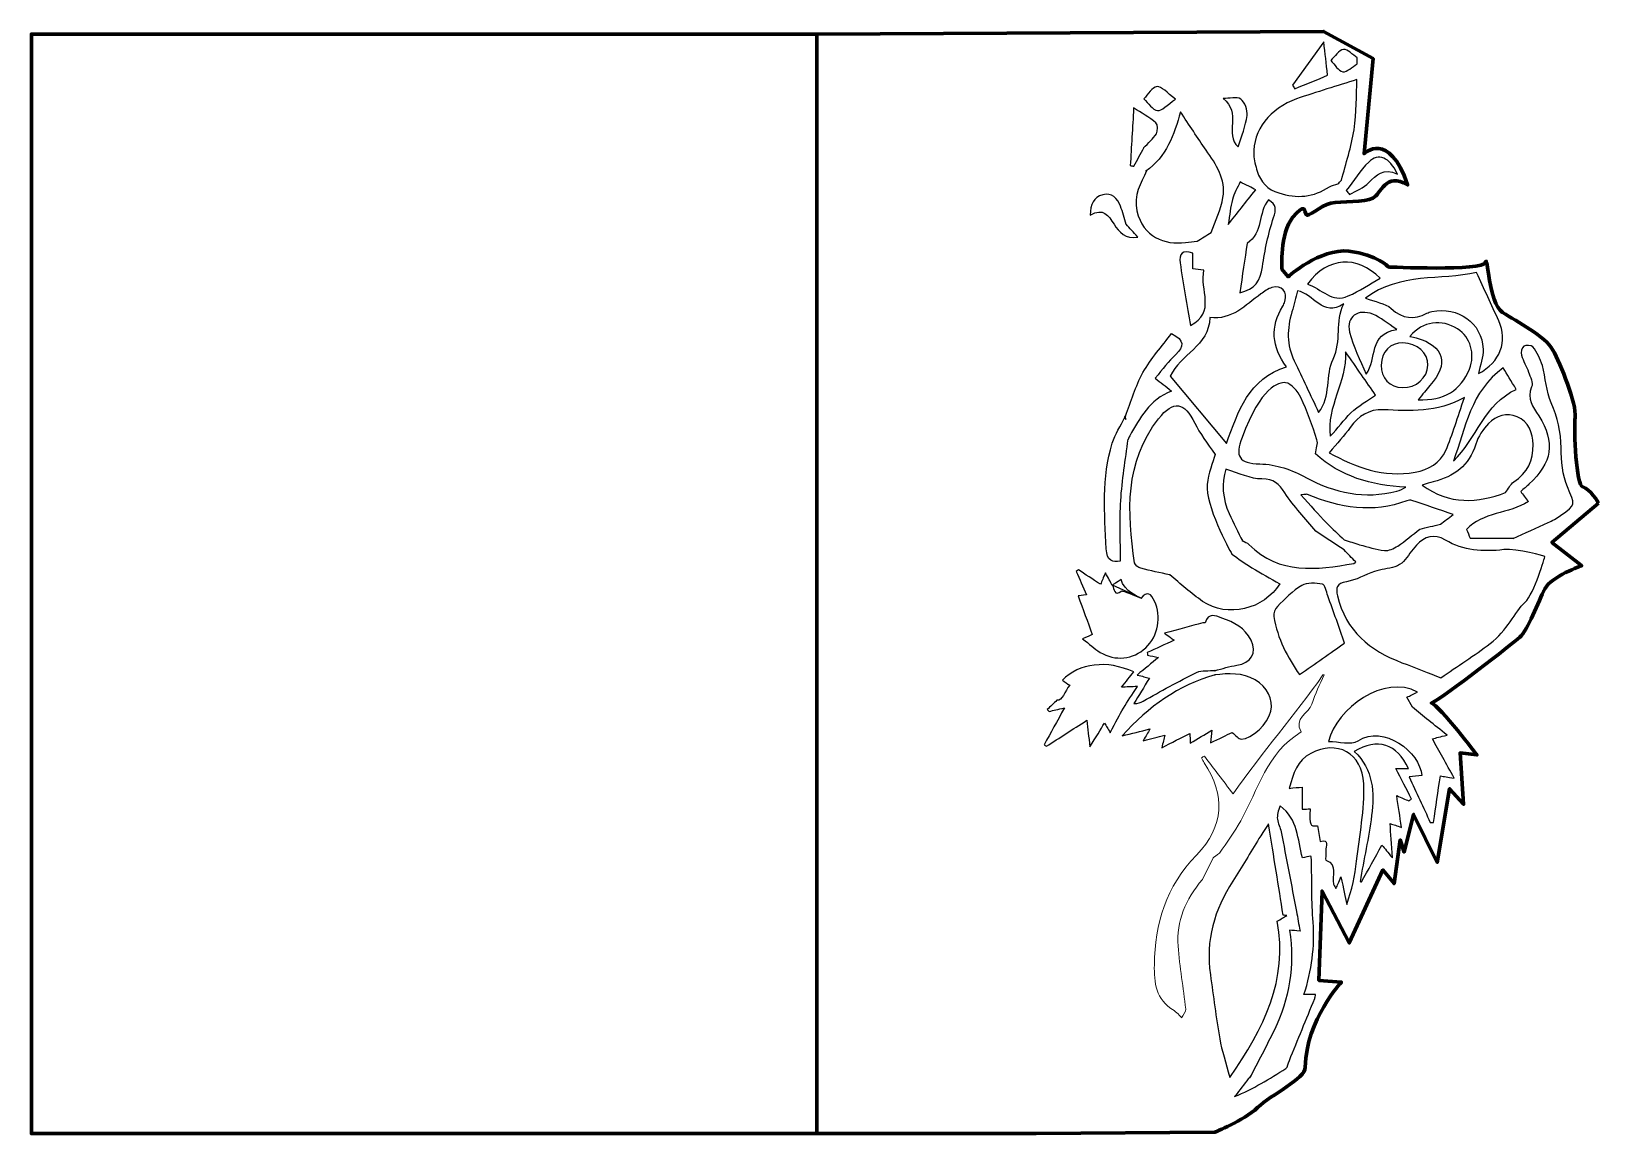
# Model space of a CAD drawing. Header units: centimetres. Extents: x -10.4 to 8.6, y -4.4 to 9.
import ezdxf

# ---------------------------------------------------------------- set-up
doc = ezdxf.new("R2010")
doc.units = ezdxf.units.CM
doc.header["$MEASUREMENT"] = 0
doc.layers.add('Layer 1', color=7, linetype='Continuous')

msp = doc.modelspace()

# ---------------------------------------------------------------- linework, layer by layer
at = {"layer": 'Layer 1', "lineweight": 80}
msp.add_open_spline([(8.61319, 3.24916), (8.61319, 3.24916), (8.50146, 3.42881), (8.42084, 3.44485), (8.42084, 3.44485), (8.34012, 3.46091), (8.30895, 4.12557), (8.32834, 4.289), (8.32834, 4.289), (8.34773, 4.45246), (8.14961, 4.93543), (8.05812, 5.10503), (8.05812, 5.10503), (7.96657, 5.27463), (7.62161, 5.44671), (7.44847, 5.56223), (7.44847, 5.56223), (7.2753, 5.67777), (7.26625, 6.27941), (7.24059, 6.16918), (7.24059, 6.16918), (7.21485, 6.05893), (6.06251, 6.11253), (6.06251, 6.11253), (6.06251, 6.11253), (6.06251, 6.11253), (5.93551, 6.26295), (5.5851, 6.30308), (5.5851, 6.30308), (5.23469, 6.34321), (4.84599, 5.99383), (4.84599, 5.99383), (4.84599, 5.99383), (4.84599, 5.99383), (4.77185, 6.08604), (4.77185, 6.08604), (4.77185, 6.08604), (4.77185, 6.08604), (4.74547, 6.52178), (4.90126, 6.71096), (4.90126, 6.71096), (5.05702, 6.90014), (5.04175, 6.79364), (5.0643, 6.74853), (5.0643, 6.74853), (5.08685, 6.70342), (5.23453, 6.85677), (5.36421, 6.88471), (5.36421, 6.88471), (5.49388, 6.91268), (5.77762, 6.89588), (5.87443, 6.94564), (5.87443, 6.94564), (5.97127, 6.99541), (6.02799, 7.26721), (6.29591, 7.10833), (6.29591, 7.10833), (6.07189, 7.77696), (5.76822, 7.48793), (5.76822, 7.48793), (5.76822, 7.48793), (5.76822, 7.48793), (5.87818, 8.63977), (5.87818, 8.63977), (5.87818, 8.63977), (5.87818, 8.63977), (5.27786, 8.9699), (5.27786, 8.9699), (5.27786, 8.9699), (5.27786, 8.9699), (-0.8701, 8.93696), (-0.8701, 8.93696), (-0.8701, 8.93696), (-0.8701, 8.93696), (-10.39511, 8.93696), (-10.39511, 8.93696), (-10.39511, 8.93696), (-10.39511, 8.93696), (-10.39511, -4.39804), (-10.39511, -4.39804), (-10.39511, -4.39804), (-10.39511, -4.39804), (-0.87011, -4.39804), (-0.87011, -4.39804), (-0.87011, -4.39804), (-0.87011, -4.39804), (1.79059, -4.39804), (1.79059, -4.39804), (1.79059, -4.39804), (1.79059, -4.39804), (3.95546, -4.38116), (3.95546, -4.38116), (3.95546, -4.38116), (3.95546, -4.38116), (4.30484, -4.24233), (4.47603, -4.08178), (4.47603, -4.08178), (4.64724, -3.92123), (5.05261, -3.73406), (5.05523, -3.59108), (5.05523, -3.59108), (5.06563, -3.01386), (5.49367, -2.56042), (5.49367, -2.56042), (5.49367, -2.56042), (5.49367, -2.56042), (5.22147, -2.53872), (5.22147, -2.53872), (5.22147, -2.53872), (5.22147, -2.53872), (5.25817, -1.45692), (5.25817, -1.45692), (5.25817, -1.45692), (5.25817, -1.45692), (5.5884, -2.08438), (5.5884, -2.08438), (5.5884, -2.08438), (5.5884, -2.08438), (5.99652, -1.19866), (5.99652, -1.19866), (5.99652, -1.19866), (5.99652, -1.19866), (6.13193, -1.36617), (6.13193, -1.36617), (6.13193, -1.36617), (6.13193, -1.36617), (6.2062, -0.83639), (6.2062, -0.83639), (6.2062, -0.83639), (6.2062, -0.83639), (6.25269, -0.98297), (6.25269, -0.98297), (6.25269, -0.98297), (6.25269, -0.98297), (6.36919, -0.52558), (6.36919, -0.52558), (6.36919, -0.52558), (6.36919, -0.52558), (6.656, -1.10891), (6.656, -1.10891), (6.656, -1.10891), (6.656, -1.10891), (6.80523, -0.21544), (6.80523, -0.21544), (6.80523, -0.21544), (6.80523, -0.21544), (6.97536, -0.40274), (6.97536, -0.40274), (6.97536, -0.40274), (6.97536, -0.40274), (6.9317, 0.21877), (6.9317, 0.21877), (6.9317, 0.21877), (6.9317, 0.21877), (7.13609, 0.19438), (7.13609, 0.19438), (7.13609, 0.19438), (7.13609, 0.19438), (6.68947, 0.78583), (6.58502, 0.8238), (6.58502, 0.8238), (6.76491, 0.91513), (7.55916, 1.53717), (7.65595, 1.62176), (7.65595, 1.62176), (7.75276, 1.70635), (7.88354, 2.05875), (7.96096, 2.20874), (7.96096, 2.20874), (8.03835, 2.35876), (8.40654, 2.49012), (8.40654, 2.49012), (8.40654, 2.49012), (8.40654, 2.49012), (8.04668, 2.77251), (8.04668, 2.77251), (8.04668, 2.77251), (8.04668, 2.77251), (8.61319, 3.24916), (8.61319, 3.24916)], degree=3, knots=[0, 0, 0, 0, 0.02173913, 0.02173913, 0.02173913, 0.02173913, 0.04347826, 0.04347826, 0.04347826, 0.04347826, 0.06521739, 0.06521739, 0.06521739, 0.06521739, 0.08695652, 0.08695652, 0.08695652, 0.08695652, 0.10869565, 0.10869565, 0.10869565, 0.10869565, 0.13043478, 0.13043478, 0.13043478, 0.13043478, 0.15217391, 0.15217391, 0.15217391, 0.15217391, 0.17391304, 0.17391304, 0.17391304, 0.17391304, 0.19565217, 0.19565217, 0.19565217, 0.19565217, 0.2173913, 0.2173913, 0.2173913, 0.2173913, 0.23913043, 0.23913043, 0.23913043, 0.23913043, 0.26086957, 0.26086957, 0.26086957, 0.26086957, 0.2826087, 0.2826087, 0.2826087, 0.2826087, 0.30434783, 0.30434783, 0.30434783, 0.30434783, 0.32608696, 0.32608696, 0.32608696, 0.32608696, 0.34782609, 0.34782609, 0.34782609, 0.34782609, 0.36956522, 0.36956522, 0.36956522, 0.36956522, 0.39130435, 0.39130435, 0.39130435, 0.39130435, 0.41304348, 0.41304348, 0.41304348, 0.41304348, 0.43478261, 0.43478261, 0.43478261, 0.43478261, 0.45652174, 0.45652174, 0.45652174, 0.45652174, 0.47826087, 0.47826087, 0.47826087, 0.47826087, 0.5, 0.5, 0.5, 0.5, 0.52173913, 0.52173913, 0.52173913, 0.52173913, 0.54347826, 0.54347826, 0.54347826, 0.54347826, 0.56521739, 0.56521739, 0.56521739, 0.56521739, 0.58695652, 0.58695652, 0.58695652, 0.58695652, 0.60869565, 0.60869565, 0.60869565, 0.60869565, 0.63043478, 0.63043478, 0.63043478, 0.63043478, 0.65217391, 0.65217391, 0.65217391, 0.65217391, 0.67391304, 0.67391304, 0.67391304, 0.67391304, 0.69565217, 0.69565217, 0.69565217, 0.69565217, 0.7173913, 0.7173913, 0.7173913, 0.7173913, 0.73913043, 0.73913043, 0.73913043, 0.73913043, 0.76086957, 0.76086957, 0.76086957, 0.76086957, 0.7826087, 0.7826087, 0.7826087, 0.7826087, 0.80434783, 0.80434783, 0.80434783, 0.80434783, 0.82608696, 0.82608696, 0.82608696, 0.82608696, 0.84782609, 0.84782609, 0.84782609, 0.84782609, 0.86956522, 0.86956522, 0.86956522, 0.86956522, 0.89130435, 0.89130435, 0.89130435, 0.89130435, 0.91304348, 0.91304348, 0.91304348, 0.91304348, 0.93478261, 0.93478261, 0.93478261, 0.93478261, 0.95652174, 0.95652174, 0.95652174, 0.95652174, 1, 1, 1, 1], dxfattribs=at)
at = {"layer": 'Layer 1', "color": 230, "lineweight": 80}
msp.add_open_spline([(-0.87014, -4.39804), (-0.87014, -4.39804), (-0.87014, 8.93696), (-0.87014, 8.93696)], degree=3, dxfattribs=at)
at = {"layer": 'Layer 1'}
for points, knots in [([(5.28018, 8.84111), (5.29624, 8.69998), (5.30942, 8.58457), (5.32614, 8.43746), (5.32614, 8.43746), (5.20827, 8.3888), (5.06878, 8.33118), (4.92929, 8.2736), (4.92929, 8.2736), (4.91992, 8.28778), (4.91058, 8.30194), (4.90122, 8.31609), (4.90122, 8.31609), (4.90122, 8.31609), (5.28018, 8.84111), (5.28018, 8.84111)], [0, 0, 0, 0, 0.2, 0.2, 0.2, 0.2, 0.4, 0.4, 0.4, 0.4, 0.6, 0.6, 0.6, 0.6, 1, 1, 1, 1]), ([(5.28018, 8.84111), (5.28018, 8.84111), (5.28018, 8.84111), (5.28018, 8.84111), (5.28018, 8.84111), (5.28018, 8.84111), (5.28018, 8.84111), (5.28018, 8.84111)], [0, 0, 0, 0, 0.33333333, 0.33333333, 0.33333333, 0.33333333, 1, 1, 1, 1]), ([(5.68309, 8.57599), (5.62499, 8.54072), (5.56223, 8.47219), (5.51003, 8.47944), (5.51003, 8.47944), (5.45608, 8.48695), (5.41237, 8.56813), (5.36419, 8.61708), (5.36419, 8.61708), (5.41491, 8.66452), (5.46158, 8.74297), (5.51746, 8.75019), (5.51746, 8.75019), (5.56823, 8.75673), (5.62898, 8.68576), (5.68534, 8.64893), (5.68534, 8.64893), (5.68457, 8.62462), (5.68386, 8.60031), (5.68309, 8.57599)], [0, 0, 0, 0, 0.16666667, 0.16666667, 0.16666667, 0.16666667, 0.33333333, 0.33333333, 0.33333333, 0.33333333, 0.5, 0.5, 0.5, 0.5, 0.66666667, 0.66666667, 0.66666667, 0.66666667, 1, 1, 1, 1]), ([(4.73424, 7.00995), (4.59605, 7.04816), (4.51593, 7.14438), (4.46976, 7.27456), (4.46976, 7.27456), (4.45579, 7.34071), (4.43187, 7.40648), (4.42946, 7.47302), (4.42946, 7.47302), (4.4188, 7.76504), (4.62869, 8.04084), (4.94892, 8.15101), (4.94892, 8.15101), (5.19453, 8.23549), (5.44359, 8.31), (5.68145, 8.38583), (5.68145, 8.38583), (5.67185, 8.19337), (5.67793, 7.98258), (5.64663, 7.7775), (5.64663, 7.7775), (5.61499, 7.56996), (5.54643, 7.36806), (5.49397, 7.16369), (5.49397, 7.16369), (5.47926, 7.14893), (5.4646, 7.13422), (5.44989, 7.11945), (5.44989, 7.11945), (5.41631, 7.10839), (5.37851, 7.10379), (5.34988, 7.08516), (5.34988, 7.08516), (5.15631, 6.95915), (4.95139, 6.93743), (4.73424, 7.00995)], [0, 0, 0, 0, 0.1, 0.1, 0.1, 0.1, 0.2, 0.2, 0.2, 0.2, 0.3, 0.3, 0.3, 0.3, 0.4, 0.4, 0.4, 0.4, 0.5, 0.5, 0.5, 0.5, 0.6, 0.6, 0.6, 0.6, 0.7, 0.7, 0.7, 0.7, 0.8, 0.8, 0.8, 0.8, 1, 1, 1, 1]), ([(3.48096, 8.14861), (3.37809, 8.07807), (3.31417, 8.00042), (3.26464, 8.0087), (3.26464, 8.0087), (3.20207, 8.01918), (3.15129, 8.09972), (3.09539, 8.15004), (3.09539, 8.15004), (3.14894, 8.20372), (3.19879, 8.29461), (3.25708, 8.30043), (3.25708, 8.30043), (3.31293, 8.30599), (3.37762, 8.22328), (3.48096, 8.14861)], [0, 0, 0, 0, 0.2, 0.2, 0.2, 0.2, 0.4, 0.4, 0.4, 0.4, 0.6, 0.6, 0.6, 0.6, 1, 1, 1, 1]), ([(4.24257, 7.56857), (4.06845, 7.72552), (4.28631, 7.98764), (4.05943, 8.15483), (4.05943, 8.15483), (4.13214, 8.15483), (4.22384, 8.18169), (4.27226, 8.1474), (4.27226, 8.1474), (4.32198, 8.11221), (4.35759, 8.01363), (4.34923, 7.94923), (4.34923, 7.94923), (4.33298, 7.82299), (4.28194, 7.70125), (4.24257, 7.56857)], [0, 0, 0, 0, 0.2, 0.2, 0.2, 0.2, 0.4, 0.4, 0.4, 0.4, 0.6, 0.6, 0.6, 0.6, 1, 1, 1, 1]), ([(3.10041, 7.56356), (3.05895, 7.48715), (3.01749, 7.41079), (2.97603, 7.3344), (2.97603, 7.3344), (2.96158, 7.33662), (2.94716, 7.33887), (2.93272, 7.34112), (2.93272, 7.34112), (2.94613, 7.57096), (2.95955, 7.80081), (2.97357, 8.04063), (2.97357, 8.04063), (3.06731, 7.98081), (3.1628, 7.92993), (3.24387, 7.86188), (3.24387, 7.86188), (3.26784, 7.84169), (3.2693, 7.76179), (3.24914, 7.72898), (3.24914, 7.72898), (3.20961, 7.66477), (3.14754, 7.61447), (3.09473, 7.5584), (3.09473, 7.5584), (3.09473, 7.5584), (3.10041, 7.56356), (3.10041, 7.56356)], [0, 0, 0, 0, 0.125, 0.125, 0.125, 0.125, 0.25, 0.25, 0.25, 0.25, 0.375, 0.375, 0.375, 0.375, 0.5, 0.5, 0.5, 0.5, 0.625, 0.625, 0.625, 0.625, 0.75, 0.75, 0.75, 0.75, 1, 1, 1, 1]), ([(3.91388, 6.53169), (3.85715, 6.49581), (3.80043, 6.45996), (3.74367, 6.42406), (3.74367, 6.42406), (3.69713, 6.41898), (3.65056, 6.41416), (3.6041, 6.40879), (3.6041, 6.40879), (3.34372, 6.37887), (3.09197, 6.46904), (3.01339, 6.7917), (3.01339, 6.7917), (2.96595, 6.98643), (3.06647, 7.12304), (3.12793, 7.27962), (3.12793, 7.27962), (3.12793, 7.27962), (3.12272, 7.27364), (3.12272, 7.27364), (3.12272, 7.27364), (3.36831, 7.45046), (3.46795, 7.71544), (3.54021, 7.99492), (3.54021, 7.99492), (3.64887, 7.83236), (3.74767, 7.6793), (3.85184, 7.5301), (3.85184, 7.5301), (3.97347, 7.35603), (4.09309, 7.17566), (4.05705, 6.95466), (4.05705, 6.95466), (4.03344, 6.80974), (3.96322, 6.67242), (3.91388, 6.53169)], [0, 0, 0, 0, 0.1, 0.1, 0.1, 0.1, 0.2, 0.2, 0.2, 0.2, 0.3, 0.3, 0.3, 0.3, 0.4, 0.4, 0.4, 0.4, 0.5, 0.5, 0.5, 0.5, 0.6, 0.6, 0.6, 0.6, 0.7, 0.7, 0.7, 0.7, 0.8, 0.8, 0.8, 0.8, 1, 1, 1, 1]), ([(3.10041, 7.56356), (3.10041, 7.56356), (3.10041, 7.56356), (3.10041, 7.56356), (3.10041, 7.56356), (3.10041, 7.56356), (3.10041, 7.56356), (3.10041, 7.56356)], [0, 0, 0, 0, 0.33333333, 0.33333333, 0.33333333, 0.33333333, 1, 1, 1, 1]), ([(6.17463, 7.23881), (6.00154, 7.31512), (5.91658, 7.23161), (5.8244, 7.1356), (5.8244, 7.1356), (5.76315, 7.07178), (5.6715, 7.03704), (5.59347, 6.98931), (5.59347, 6.98931), (5.57979, 7.00587), (5.56609, 7.02246), (5.55241, 7.03908), (5.55241, 7.03908), (5.64226, 7.15518), (5.72031, 7.28342), (5.82496, 7.38418), (5.82496, 7.38418), (5.94241, 7.49729), (6.0737, 7.44813), (6.17463, 7.23881)], [0, 0, 0, 0, 0.16666667, 0.16666667, 0.16666667, 0.16666667, 0.33333333, 0.33333333, 0.33333333, 0.33333333, 0.5, 0.5, 0.5, 0.5, 0.66666667, 0.66666667, 0.66666667, 0.66666667, 1, 1, 1, 1]), ([(4.45373, 7.04882), (4.32787, 6.8892), (4.23198, 6.76746), (4.12075, 6.62633), (4.12075, 6.62633), (4.1398, 6.74552), (4.14716, 6.84025), (4.17179, 6.93023), (4.17179, 6.93023), (4.19206, 7.00418), (4.23291, 7.07247), (4.26461, 7.14327), (4.26461, 7.14327), (4.33663, 7.10732), (4.40865, 7.07131), (4.45373, 7.04882)], [0, 0, 0, 0, 0.2, 0.2, 0.2, 0.2, 0.4, 0.4, 0.4, 0.4, 0.6, 0.6, 0.6, 0.6, 1, 1, 1, 1]), ([(2.88203, 6.63115), (2.92524, 6.58318), (2.96844, 6.53524), (3.0235, 6.47407), (3.0235, 6.47407), (2.87084, 6.44687), (2.7945, 6.539), (2.73627, 6.62978), (2.73627, 6.62978), (2.66629, 6.73884), (2.60676, 6.83536), (2.44697, 6.74096), (2.44697, 6.74096), (2.44853, 6.87301), (2.48777, 6.95858), (2.59847, 6.98723), (2.59847, 6.98723), (2.71137, 7.01647), (2.77643, 6.94659), (2.81384, 6.85047), (2.81384, 6.85047), (2.84218, 6.77771), (2.86173, 6.70154), (2.8848, 6.62732), (2.8848, 6.62732), (2.8848, 6.62732), (2.88203, 6.63115), (2.88203, 6.63115)], [0, 0, 0, 0, 0.125, 0.125, 0.125, 0.125, 0.25, 0.25, 0.25, 0.25, 0.375, 0.375, 0.375, 0.375, 0.5, 0.5, 0.5, 0.5, 0.625, 0.625, 0.625, 0.625, 0.75, 0.75, 0.75, 0.75, 1, 1, 1, 1]), ([(4.61055, 6.92645), (4.70744, 6.86753), (4.70265, 6.80935), (4.6705, 6.7119), (4.6705, 6.7119), (4.60689, 6.51928), (4.56366, 6.3173), (4.53715, 6.1159), (4.53715, 6.1159), (4.51442, 5.94376), (4.44068, 5.83925), (4.26085, 5.80054), (4.26085, 5.80054), (4.2917, 6.00993), (4.32192, 6.21493), (4.34898, 6.39895), (4.34898, 6.39895), (4.55142, 6.52267), (4.47482, 6.77534), (4.61055, 6.92645)], [0, 0, 0, 0, 0.16666667, 0.16666667, 0.16666667, 0.16666667, 0.33333333, 0.33333333, 0.33333333, 0.33333333, 0.5, 0.5, 0.5, 0.5, 0.66666667, 0.66666667, 0.66666667, 0.66666667, 1, 1, 1, 1]), ([(2.88203, 6.63115), (2.88203, 6.63115), (2.88203, 6.63115), (2.88203, 6.63115), (2.88203, 6.63115), (2.88203, 6.63115), (2.88203, 6.63115), (2.88203, 6.63115)], [0, 0, 0, 0, 0.33333333, 0.33333333, 0.33333333, 0.33333333, 1, 1, 1, 1]), ([(3.66202, 5.40422), (3.62246, 5.64123), (3.57643, 5.9018), (3.53658, 6.16334), (3.53658, 6.16334), (3.52036, 6.27039), (3.56428, 6.32251), (3.68969, 6.28087), (3.68969, 6.28087), (3.68969, 6.21965), (3.68969, 6.15845), (3.68969, 6.08799), (3.68969, 6.08799), (3.73784, 6.08328), (3.77581, 6.07955), (3.82616, 6.07463), (3.82616, 6.07463), (3.77209, 5.83848), (3.97902, 5.55771), (3.66202, 5.40422)], [0, 0, 0, 0, 0.16666667, 0.16666667, 0.16666667, 0.16666667, 0.33333333, 0.33333333, 0.33333333, 0.33333333, 0.5, 0.5, 0.5, 0.5, 0.66666667, 0.66666667, 0.66666667, 0.66666667, 1, 1, 1, 1]), ([(5.08071, 5.90579), (5.33606, 6.23766), (5.67573, 6.25713), (5.96442, 5.97588), (5.96442, 5.97588), (5.83549, 5.90354), (5.71034, 5.82173), (5.5758, 5.76069), (5.5758, 5.76069), (5.3789, 5.67132), (5.25396, 5.84716), (5.08071, 5.90579)], [0, 0, 0, 0, 0.25, 0.25, 0.25, 0.25, 0.5, 0.5, 0.5, 0.5, 1, 1, 1, 1]), ([(3.41786, 4.78861), (3.53859, 5.05483), (3.88771, 5.14791), (3.89752, 5.49822), (3.89752, 5.49822), (4.16348, 5.46496), (4.32773, 5.64956), (4.51704, 5.78521), (4.51704, 5.78521), (4.55914, 5.8154), (4.60306, 5.84987), (4.6514, 5.86318), (4.6514, 5.86318), (4.77205, 5.89639), (4.8456, 5.81304), (4.80745, 5.69382), (4.80745, 5.69382), (4.80102, 5.67395), (4.79298, 5.65395), (4.78213, 5.63619), (4.78213, 5.63619), (4.63047, 5.38925), (4.64534, 5.14724), (4.82793, 4.90136), (4.82793, 4.90136), (4.36314, 4.75917), (4.24558, 4.36058), (4.09829, 3.96968), (4.09829, 3.96968), (4.09829, 3.96968), (3.41786, 4.78861), (3.41786, 4.78861)], [0, 0, 0, 0, 0.11111111, 0.11111111, 0.11111111, 0.11111111, 0.22222222, 0.22222222, 0.22222222, 0.22222222, 0.33333333, 0.33333333, 0.33333333, 0.33333333, 0.44444444, 0.44444444, 0.44444444, 0.44444444, 0.55555556, 0.55555556, 0.55555556, 0.55555556, 0.66666667, 0.66666667, 0.66666667, 0.66666667, 0.77777778, 0.77777778, 0.77777778, 0.77777778, 1, 1, 1, 1]), ([(5.7844, 5.73283), (6.20117, 6.04964), (6.69835, 5.94672), (7.13333, 6.0435), (7.13333, 6.0435), (7.22371, 5.84723), (7.31383, 5.65477), (7.40117, 5.46102), (7.40117, 5.46102), (7.51491, 5.20871), (7.41993, 4.95823), (7.15508, 4.81872), (7.15508, 4.81872), (7.17582, 4.92077), (7.21604, 5.01975), (7.21199, 5.11685), (7.21199, 5.11685), (7.1986, 5.43374), (6.90796, 5.63998), (6.58961, 5.57109), (6.58961, 5.57109), (6.56916, 5.56667), (6.54857, 5.56019), (6.52992, 5.55098), (6.52992, 5.55098), (6.37255, 5.47322), (6.23787, 5.4806), (6.09722, 5.60858), (6.09722, 5.60858), (6.02345, 5.67574), (5.90082, 5.6892), (5.7844, 5.73283)], [0, 0, 0, 0, 0.11111111, 0.11111111, 0.11111111, 0.11111111, 0.22222222, 0.22222222, 0.22222222, 0.22222222, 0.33333333, 0.33333333, 0.33333333, 0.33333333, 0.44444444, 0.44444444, 0.44444444, 0.44444444, 0.55555556, 0.55555556, 0.55555556, 0.55555556, 0.66666667, 0.66666667, 0.66666667, 0.66666667, 0.77777778, 0.77777778, 0.77777778, 0.77777778, 1, 1, 1, 1]), ([(5.217, 4.34811), (5.11662, 4.56086), (5.02131, 4.76742), (4.92199, 4.97213), (4.92199, 4.97213), (4.82703, 5.16795), (4.83325, 5.36644), (4.89376, 5.56916), (4.89376, 5.56916), (4.91892, 5.65348), (4.93877, 5.73939), (4.96083, 5.82382), (4.96083, 5.82382), (5.15845, 5.79075), (5.26206, 5.4956), (5.5209, 5.66454), (5.5209, 5.66454), (5.41131, 5.44734), (5.5027, 5.21848), (5.39237, 4.99464), (5.39237, 4.99464), (5.29902, 4.80528), (5.37099, 4.54017), (5.217, 4.34811)], [0, 0, 0, 0, 0.14285714, 0.14285714, 0.14285714, 0.14285714, 0.28571429, 0.28571429, 0.28571429, 0.28571429, 0.42857143, 0.42857143, 0.42857143, 0.42857143, 0.57142857, 0.57142857, 0.57142857, 0.57142857, 0.71428571, 0.71428571, 0.71428571, 0.71428571, 1, 1, 1, 1]), ([(6.16484, 5.35379), (5.81421, 5.29505), (5.93312, 5.0034), (5.79252, 4.81393), (5.79252, 4.81393), (5.72391, 4.9834), (5.63332, 5.14778), (5.59263, 5.32373), (5.59263, 5.32373), (5.55001, 5.50838), (5.69375, 5.61152), (5.87642, 5.53876), (5.87642, 5.53876), (5.96908, 5.50188), (6.04793, 5.43047), (6.16484, 5.35379)], [0, 0, 0, 0, 0.2, 0.2, 0.2, 0.2, 0.4, 0.4, 0.4, 0.4, 0.6, 0.6, 0.6, 0.6, 1, 1, 1, 1]), ([(6.32386, 5.27079), (6.48314, 5.45642), (6.70653, 5.48508), (6.90208, 5.36091), (6.90208, 5.36091), (7.0602, 5.2605), (7.11954, 5.05971), (7.04578, 4.8745), (7.04578, 4.8745), (6.94315, 4.61688), (6.73857, 4.48776), (6.42446, 4.50305), (6.42446, 4.50305), (6.47918, 4.5692), (6.52117, 4.62357), (6.56686, 4.67461), (6.56686, 4.67461), (6.80334, 4.93893), (6.74305, 5.15089), (6.40057, 5.25487), (6.40057, 5.25487), (6.38125, 5.26074), (6.36087, 5.2632), (6.32386, 5.27079)], [0, 0, 0, 0, 0.14285714, 0.14285714, 0.14285714, 0.14285714, 0.28571429, 0.28571429, 0.28571429, 0.28571429, 0.42857143, 0.42857143, 0.42857143, 0.42857143, 0.57142857, 0.57142857, 0.57142857, 0.57142857, 0.71428571, 0.71428571, 0.71428571, 0.71428571, 1, 1, 1, 1]), ([(3.43326, 5.30606), (3.31711, 5.15054), (3.18196, 5.00229), (3.08634, 4.83187), (3.08634, 4.83187), (2.99432, 4.66801), (2.94323, 4.48119), (2.87414, 4.30445), (2.87414, 4.30445), (2.87414, 4.30445), (2.87821, 4.26344), (2.87821, 4.26344), (2.87821, 4.26344), (2.87003, 4.26836), (2.86511, 4.27577), (2.86622, 4.289), (2.86622, 4.289), (2.81354, 4.1852), (2.74898, 4.08506), (2.71506, 3.97547), (2.71506, 3.97547), (2.58526, 3.55611), (2.61923, 3.12568), (2.64151, 2.6956), (2.64151, 2.6956), (2.64934, 2.54421), (2.72012, 2.52748), (2.80973, 2.54397), (2.80973, 2.54397), (2.80973, 2.79966), (2.79772, 3.04004), (2.81304, 3.27864), (2.81304, 3.27864), (2.82902, 3.52775), (2.8713, 3.77513), (2.90213, 4.02326), (2.90213, 4.02326), (2.90213, 4.02326), (2.90575, 4.02101), (2.90575, 4.02101), (2.90575, 4.02101), (2.91332, 4.03662), (2.91977, 4.05093), (2.92565, 4.06445), (2.92565, 4.06445), (3.04752, 4.27982), (3.16248, 4.50186), (3.43376, 4.60788), (3.43376, 4.60788), (3.35666, 4.66865), (3.30393, 4.71025), (3.23577, 4.76401), (3.23577, 4.76401), (3.32732, 4.87183), (3.39772, 4.97012), (3.48374, 5.05206), (3.48374, 5.05206), (3.58405, 5.14763), (3.59683, 5.22047), (3.43326, 5.30606)], [0, 0, 0, 0, 0.0625, 0.0625, 0.0625, 0.0625, 0.125, 0.125, 0.125, 0.125, 0.1875, 0.1875, 0.1875, 0.1875, 0.25, 0.25, 0.25, 0.25, 0.3125, 0.3125, 0.3125, 0.3125, 0.375, 0.375, 0.375, 0.375, 0.4375, 0.4375, 0.4375, 0.4375, 0.5, 0.5, 0.5, 0.5, 0.5625, 0.5625, 0.5625, 0.5625, 0.625, 0.625, 0.625, 0.625, 0.6875, 0.6875, 0.6875, 0.6875, 0.75, 0.75, 0.75, 0.75, 0.8125, 0.8125, 0.8125, 0.8125, 0.875, 0.875, 0.875, 0.875, 1, 1, 1, 1]), ([(6.23554, 4.64897), (6.08012, 4.65207), (5.97104, 4.76711), (5.97538, 4.92332), (5.97538, 4.92332), (5.97985, 5.08482), (6.08688, 5.19386), (6.23925, 5.19222), (6.23925, 5.19222), (6.41178, 5.19034), (6.54852, 5.068), (6.54318, 4.92044), (6.54318, 4.92044), (6.53756, 4.7665), (6.40064, 4.64566), (6.23554, 4.64897)], [0, 0, 0, 0, 0.2, 0.2, 0.2, 0.2, 0.4, 0.4, 0.4, 0.4, 0.6, 0.6, 0.6, 0.6, 1, 1, 1, 1]), ([(7.05641, 2.82191), (7.04088, 2.85768), (7.02537, 2.89348), (7.00984, 2.92923), (7.00984, 2.92923), (7.20751, 3.14397), (7.52075, 3.11439), (7.76173, 3.26779), (7.76173, 3.26779), (7.72408, 3.31629), (7.69752, 3.35047), (7.66778, 3.38881), (7.66778, 3.38881), (7.70604, 3.42307), (7.73731, 3.45048), (7.76787, 3.47853), (7.76787, 3.47853), (8.04973, 3.73618), (8.09042, 3.98455), (7.88804, 4.30519), (7.88804, 4.30519), (7.81732, 4.41719), (7.73516, 4.50969), (7.80067, 4.65846), (7.80067, 4.65846), (7.82083, 4.70418), (7.78308, 4.7794), (7.76268, 4.83795), (7.76268, 4.83795), (7.7386, 4.90717), (7.69759, 4.97096), (7.67807, 5.04104), (7.67807, 5.04104), (7.66873, 5.07446), (7.68024, 5.13346), (7.70408, 5.15074), (7.70408, 5.15074), (7.72869, 5.16855), (7.80108, 5.1645), (7.81539, 5.14405), (7.81539, 5.14405), (7.86362, 5.07515), (7.90802, 4.99826), (7.93059, 4.91788), (7.93059, 4.91788), (7.97269, 4.76802), (7.9743, 4.60268), (8.03701, 4.4638), (8.03701, 4.4638), (8.11731, 4.28595), (8.1566, 4.11214), (8.15795, 3.91778), (8.15795, 3.91778), (8.15909, 3.75906), (8.17409, 3.58851), (8.23457, 3.44494), (8.23457, 3.44494), (8.32649, 3.22687), (8.34617, 3.23391), (8.15109, 3.09728), (8.15109, 3.09728), (8.10407, 3.06434), (8.05229, 3.03703), (8.00022, 3.01256), (8.00022, 3.01256), (7.85988, 2.94665), (7.71823, 2.8836), (7.57705, 2.81947), (7.57705, 2.81947), (7.57705, 2.81947), (7.58425, 2.82267), (7.58425, 2.82267), (7.58425, 2.82267), (7.40839, 2.82239), (7.23239, 2.82215), (7.05641, 2.82191)], [0, 0, 0, 0, 0.05, 0.05, 0.05, 0.05, 0.1, 0.1, 0.1, 0.1, 0.15, 0.15, 0.15, 0.15, 0.2, 0.2, 0.2, 0.2, 0.25, 0.25, 0.25, 0.25, 0.3, 0.3, 0.3, 0.3, 0.35, 0.35, 0.35, 0.35, 0.4, 0.4, 0.4, 0.4, 0.45, 0.45, 0.45, 0.45, 0.5, 0.5, 0.5, 0.5, 0.55, 0.55, 0.55, 0.55, 0.6, 0.6, 0.6, 0.6, 0.65, 0.65, 0.65, 0.65, 0.7, 0.7, 0.7, 0.7, 0.75, 0.75, 0.75, 0.75, 0.8, 0.8, 0.8, 0.8, 0.85, 0.85, 0.85, 0.85, 0.9, 0.9, 0.9, 0.9, 1, 1, 1, 1]), ([(5.90645, 4.55959), (5.81374, 4.49344), (5.70116, 4.42947), (5.60959, 4.34316), (5.60959, 4.34316), (5.52027, 4.25897), (5.45237, 4.15202), (5.35779, 4.06246), (5.35779, 4.06246), (5.30953, 4.42105), (5.56009, 4.71334), (5.54334, 5.08288), (5.54334, 5.08288), (5.68058, 4.88513), (5.79739, 4.71678), (5.90645, 4.55959)], [0, 0, 0, 0, 0.2, 0.2, 0.2, 0.2, 0.4, 0.4, 0.4, 0.4, 0.6, 0.6, 0.6, 0.6, 1, 1, 1, 1]), ([(3.41786, 4.78861), (3.41786, 4.78861), (3.41786, 4.78861), (3.41786, 4.78861), (3.41786, 4.78861), (3.41786, 4.78861), (3.41786, 4.78861), (3.41786, 4.78861)], [0, 0, 0, 0, 0.33333333, 0.33333333, 0.33333333, 0.33333333, 1, 1, 1, 1]), ([(6.85075, 3.75722), (7.00035, 4.15912), (7.05977, 4.60439), (7.45543, 4.88829), (7.45543, 4.88829), (7.50419, 4.80854), (7.55184, 4.73068), (7.61476, 4.62781), (7.61476, 4.62781), (7.2259, 4.4537), (7.13203, 4.02659), (6.85075, 3.75722)], [0, 0, 0, 0, 0.25, 0.25, 0.25, 0.25, 0.5, 0.5, 0.5, 0.5, 1, 1, 1, 1]), ([(4.81518, 4.70913), (4.88484, 4.7014), (4.96538, 4.60435), (5.0024, 4.52789), (5.0024, 4.52789), (5.08154, 4.36427), (5.1403, 4.19002), (5.19692, 4.01671), (5.19692, 4.01671), (5.21168, 3.97155), (5.18792, 3.91381), (5.18007, 3.84653), (5.18007, 3.84653), (5.47971, 3.56827), (5.85396, 3.46593), (6.27616, 3.44084), (6.27616, 3.44084), (6.23914, 3.42475), (6.20351, 3.40332), (6.1649, 3.39345), (6.1649, 3.39345), (5.77713, 3.29444), (5.4115, 3.36969), (5.06881, 3.55638), (5.06881, 3.55638), (4.88903, 3.65428), (4.70927, 3.71915), (4.5021, 3.72391), (4.5021, 3.72391), (4.25508, 3.72955), (4.19563, 3.81434), (4.29006, 4.04509), (4.29006, 4.04509), (4.51048, 4.66355), (4.73967, 4.71752), (4.81518, 4.70913)], [0, 0, 0, 0, 0.1, 0.1, 0.1, 0.1, 0.2, 0.2, 0.2, 0.2, 0.3, 0.3, 0.3, 0.3, 0.4, 0.4, 0.4, 0.4, 0.5, 0.5, 0.5, 0.5, 0.6, 0.6, 0.6, 0.6, 0.7, 0.7, 0.7, 0.7, 0.8, 0.8, 0.8, 0.8, 1, 1, 1, 1]), ([(4.40775, 2.46496), (4.32441, 2.516), (4.24559, 2.57439), (4.16476, 2.6295), (4.16476, 2.6295), (4.16476, 2.6295), (4.1696, 2.63339), (4.1696, 2.63339), (4.1696, 2.63339), (4.1696, 2.63339), (4.16375, 2.63141), (4.16375, 2.63141), (4.16375, 2.63141), (4.12991, 2.6948), (3.84059, 3.22641), (3.86514, 3.47562), (3.86514, 3.47562), (3.87863, 3.61244), (3.93483, 3.74502), (3.96034, 3.83786), (3.96034, 3.83786), (3.86789, 3.97896), (3.77526, 4.09136), (3.71465, 4.21897), (3.71465, 4.21897), (3.59191, 4.47736), (3.45499, 4.49961), (3.27645, 4.27191), (3.27645, 4.27191), (2.86182, 3.74295), (2.89582, 3.13746), (2.98498, 2.52442), (2.98498, 2.52442), (2.98874, 2.49881), (3.03218, 2.46764), (3.06269, 2.45925), (3.06269, 2.45925), (3.17715, 2.42798), (3.29388, 2.40512), (3.40977, 2.37911), (3.40977, 2.37911), (3.40977, 2.37911), (3.41064, 2.37837), (3.41064, 2.37837), (3.41064, 2.37837), (3.54349, 2.27061), (3.6702, 2.15398), (3.81056, 2.05701), (3.81056, 2.05701), (4.10724, 1.85206), (4.55785, 1.96102), (4.7456, 2.27042), (4.7456, 2.27042), (4.63283, 2.33503), (4.5185, 2.3971), (4.40775, 2.46496)], [0, 0, 0, 0, 0.06666667, 0.06666667, 0.06666667, 0.06666667, 0.13333333, 0.13333333, 0.13333333, 0.13333333, 0.2, 0.2, 0.2, 0.2, 0.26666667, 0.26666667, 0.26666667, 0.26666667, 0.33333333, 0.33333333, 0.33333333, 0.33333333, 0.4, 0.4, 0.4, 0.4, 0.46666667, 0.46666667, 0.46666667, 0.46666667, 0.53333333, 0.53333333, 0.53333333, 0.53333333, 0.6, 0.6, 0.6, 0.6, 0.66666667, 0.66666667, 0.66666667, 0.66666667, 0.73333333, 0.73333333, 0.73333333, 0.73333333, 0.8, 0.8, 0.8, 0.8, 0.86666667, 0.86666667, 0.86666667, 0.86666667, 1, 1, 1, 1]), ([(5.3453, 3.85966), (5.44285, 3.97576), (5.52887, 4.06635), (5.60094, 4.16689), (5.60094, 4.16689), (5.70045, 4.30561), (5.83052, 4.38827), (5.99893, 4.38096), (5.99893, 4.38096), (6.32336, 4.36688), (6.64674, 4.34402), (6.98614, 4.52889), (6.98614, 4.52889), (6.90044, 4.28304), (6.84202, 4.08021), (6.75886, 3.88815), (6.75886, 3.88815), (6.69216, 3.73398), (6.54836, 3.6518), (6.38744, 3.62306), (6.38744, 3.62306), (6.00512, 3.55476), (5.66677, 3.68342), (5.3453, 3.85966)], [0, 0, 0, 0, 0.14285714, 0.14285714, 0.14285714, 0.14285714, 0.28571429, 0.28571429, 0.28571429, 0.28571429, 0.42857143, 0.42857143, 0.42857143, 0.42857143, 0.57142857, 0.57142857, 0.57142857, 0.57142857, 0.71428571, 0.71428571, 0.71428571, 0.71428571, 1, 1, 1, 1]), ([(2.87057, 4.30752), (2.86808, 4.30032), (2.86671, 4.29424), (2.86623, 4.289), (2.86623, 4.289), (2.86888, 4.29416), (2.87155, 4.29927), (2.87414, 4.30445), (2.87414, 4.30445), (2.87414, 4.30445), (2.87057, 4.30752), (2.87057, 4.30752)], [0, 0, 0, 0, 0.25, 0.25, 0.25, 0.25, 0.5, 0.5, 0.5, 0.5, 1, 1, 1, 1]), ([(7.48406, 3.37651), (7.14762, 3.25036), (6.80474, 3.2234), (6.47256, 3.46787), (6.47256, 3.46787), (6.52561, 3.48335), (6.56614, 3.49671), (6.60744, 3.50703), (6.60744, 3.50703), (6.85821, 3.56966), (7.04154, 3.70163), (7.12269, 3.96275), (7.12269, 3.96275), (7.15111, 4.05424), (7.2113, 4.14338), (7.27789, 4.21376), (7.27789, 4.21376), (7.36989, 4.31097), (7.4976, 4.34827), (7.6255, 4.29607), (7.6255, 4.29607), (7.76994, 4.23712), (7.81158, 4.09819), (7.81753, 3.95918), (7.81753, 3.95918), (7.82576, 3.76865), (7.7485, 3.61411), (7.58348, 3.50484), (7.58348, 3.50484), (7.54076, 3.47652), (7.51668, 3.42006), (7.48406, 3.37651)], [0, 0, 0, 0, 0.11111111, 0.11111111, 0.11111111, 0.11111111, 0.22222222, 0.22222222, 0.22222222, 0.22222222, 0.33333333, 0.33333333, 0.33333333, 0.33333333, 0.44444444, 0.44444444, 0.44444444, 0.44444444, 0.55555556, 0.55555556, 0.55555556, 0.55555556, 0.66666667, 0.66666667, 0.66666667, 0.66666667, 0.77777778, 0.77777778, 0.77777778, 0.77777778, 1, 1, 1, 1]), ([(5.18136, 2.90645), (5.29595, 2.83136), (5.41054, 2.7563), (5.52513, 2.68116), (5.52513, 2.68116), (5.57207, 2.63287), (5.61903, 2.58459), (5.66695, 2.53532), (5.66695, 2.53532), (5.66711, 2.53545), (5.65639, 2.51918), (5.64335, 2.51696), (5.64335, 2.51696), (5.19189, 2.44031), (4.74221, 2.37443), (4.37168, 2.74762), (4.37168, 2.74762), (4.35091, 2.76855), (4.31808, 2.77749), (4.29088, 2.79196), (4.29088, 2.79196), (4.29088, 2.79196), (4.29617, 2.78659), (4.29617, 2.78659), (4.29617, 2.78659), (4.24106, 2.89801), (4.18097, 3.00725), (4.13213, 3.12134), (4.13213, 3.12134), (4.05466, 3.30226), (4.03368, 3.48718), (4.0925, 3.66064), (4.0925, 3.66064), (4.25424, 3.61301), (4.39185, 3.53904), (4.52822, 3.54137), (4.52822, 3.54137), (4.67686, 3.54394), (4.73354, 3.48261), (4.80587, 3.37376), (4.80587, 3.37376), (4.91606, 3.20802), (5.05476, 3.06126), (5.18136, 2.90645)], [0, 0, 0, 0, 0.08333333, 0.08333333, 0.08333333, 0.08333333, 0.16666667, 0.16666667, 0.16666667, 0.16666667, 0.25, 0.25, 0.25, 0.25, 0.33333333, 0.33333333, 0.33333333, 0.33333333, 0.41666667, 0.41666667, 0.41666667, 0.41666667, 0.5, 0.5, 0.5, 0.5, 0.58333333, 0.58333333, 0.58333333, 0.58333333, 0.66666667, 0.66666667, 0.66666667, 0.66666667, 0.75, 0.75, 0.75, 0.75, 0.83333333, 0.83333333, 0.83333333, 0.83333333, 1, 1, 1, 1]), ([(6.69375, 2.99302), (6.61075, 2.97331), (6.5278, 2.95365), (6.44478, 2.93394), (6.44478, 2.93394), (6.35562, 2.86465), (6.26965, 2.79048), (6.17591, 2.72807), (6.17591, 2.72807), (6.12958, 2.69722), (6.06677, 2.66782), (6.0151, 2.67322), (6.0151, 2.67322), (5.91334, 2.68388), (5.81418, 2.71923), (5.71398, 2.74434), (5.71398, 2.74434), (5.65201, 2.76392), (5.59005, 2.7835), (5.52814, 2.80308), (5.52814, 2.80308), (5.45697, 2.87084), (5.38312, 2.93603), (5.31528, 3.00697), (5.31528, 3.00697), (5.21511, 3.11161), (5.11925, 3.2203), (5.00103, 3.34971), (5.00103, 3.34971), (5.06125, 3.35371), (5.07276, 3.35797), (5.08096, 3.35447), (5.08096, 3.35447), (5.47416, 3.18842), (5.87323, 3.12174), (6.28698, 3.27806), (6.28698, 3.27806), (6.3054, 3.28505), (6.33003, 3.28666), (6.34842, 3.28057), (6.34842, 3.28057), (6.51357, 3.2262), (6.67801, 3.16952), (6.8506, 3.11084), (6.8506, 3.11084), (6.79003, 3.06536), (6.7419, 3.02919), (6.69375, 2.99302)], [0, 0, 0, 0, 0.07692308, 0.07692308, 0.07692308, 0.07692308, 0.15384615, 0.15384615, 0.15384615, 0.15384615, 0.23076923, 0.23076923, 0.23076923, 0.23076923, 0.30769231, 0.30769231, 0.30769231, 0.30769231, 0.38461538, 0.38461538, 0.38461538, 0.38461538, 0.46153846, 0.46153846, 0.46153846, 0.46153846, 0.53846154, 0.53846154, 0.53846154, 0.53846154, 0.61538462, 0.61538462, 0.61538462, 0.61538462, 0.69230769, 0.69230769, 0.69230769, 0.69230769, 0.76923077, 0.76923077, 0.76923077, 0.76923077, 0.84615385, 0.84615385, 0.84615385, 0.84615385, 1, 1, 1, 1]), ([(7.29935, 1.54644), (7.10546, 1.39952), (6.89941, 1.26918), (6.70015, 1.13049), (6.70015, 1.13049), (6.55749, 1.18587), (6.3931, 1.25114), (6.2276, 1.31371), (6.2276, 1.31371), (5.8389, 1.46079), (5.54476, 1.69818), (5.44623, 2.12458), (5.44623, 2.12458), (5.42424, 2.21954), (5.43115, 2.27709), (5.55561, 2.29579), (5.55561, 2.29579), (5.6716, 2.31325), (5.77934, 2.38072), (5.89338, 2.41792), (5.89338, 2.41792), (5.97437, 2.44433), (6.06097, 2.45295), (6.14272, 2.47735), (6.14272, 2.47735), (6.18108, 2.48881), (6.22127, 2.51212), (6.24789, 2.54154), (6.24789, 2.54154), (6.30369, 2.60319), (6.34629, 2.67701), (6.40304, 2.73757), (6.40304, 2.73757), (6.50207, 2.84317), (6.61704, 2.88351), (6.7538, 2.80081), (6.7538, 2.80081), (6.97396, 2.66762), (7.21116, 2.65738), (7.46172, 2.68416), (7.46172, 2.68416), (7.62917, 2.70202), (7.96144, 2.60206), (7.96144, 2.60206), (7.96144, 2.60206), (7.96144, 2.60206), (7.83571, 2.15378), (7.7181, 2.04397), (7.7181, 2.04397), (7.60037, 1.93413), (7.49916, 1.69788), (7.29935, 1.54644)], [0, 0, 0, 0, 0.07142857, 0.07142857, 0.07142857, 0.07142857, 0.14285714, 0.14285714, 0.14285714, 0.14285714, 0.21428571, 0.21428571, 0.21428571, 0.21428571, 0.28571429, 0.28571429, 0.28571429, 0.28571429, 0.35714286, 0.35714286, 0.35714286, 0.35714286, 0.42857143, 0.42857143, 0.42857143, 0.42857143, 0.5, 0.5, 0.5, 0.5, 0.57142857, 0.57142857, 0.57142857, 0.57142857, 0.64285714, 0.64285714, 0.64285714, 0.64285714, 0.71428571, 0.71428571, 0.71428571, 0.71428571, 0.78571429, 0.78571429, 0.78571429, 0.78571429, 0.85714286, 0.85714286, 0.85714286, 0.85714286, 1, 1, 1, 1]), ([(3.06427, 2.09534), (3.06427, 2.09534), (3.06181, 2.09179), (3.06181, 2.09179), (3.06181, 2.09179), (3.13954, 2.19403), (3.18503, 2.14563), (3.22688, 2.05874), (3.22688, 2.05874), (3.31509, 1.87573), (3.27025, 1.63392), (3.11972, 1.4947), (3.11972, 1.4947), (2.96624, 1.35275), (2.75465, 1.32804), (2.56656, 1.43898), (2.56656, 1.43898), (2.49637, 1.48041), (2.43646, 1.53936), (2.35447, 1.60405), (2.35447, 1.60405), (2.40747, 1.62741), (2.43694, 1.64043), (2.47232, 1.65601), (2.47232, 1.65601), (2.41554, 1.80979), (2.35895, 1.96338), (2.29997, 2.12329), (2.29997, 2.12329), (2.31045, 2.12445), (2.35215, 2.12924), (2.3999, 2.13469), (2.3999, 2.13469), (2.35738, 2.23452), (2.31791, 2.32715), (2.2784, 2.41981), (2.2784, 2.41981), (2.28676, 2.4264), (2.29507, 2.43293), (2.30346, 2.43952), (2.30346, 2.43952), (2.38844, 2.38385), (2.47343, 2.32818), (2.57172, 2.26378), (2.57172, 2.26378), (2.58884, 2.30323), (2.60495, 2.3404), (2.63281, 2.4047), (2.63281, 2.4047), (2.66803, 2.33683), (2.69049, 2.29342), (2.71298, 2.25002), (2.71298, 2.25002), (2.71298, 2.25002), (2.71578, 2.25415), (2.71578, 2.25415), (2.71578, 2.25415), (2.71578, 2.25415), (3.06427, 2.09534), (3.06427, 2.09534)], [0, 0, 0, 0, 0.0625, 0.0625, 0.0625, 0.0625, 0.125, 0.125, 0.125, 0.125, 0.1875, 0.1875, 0.1875, 0.1875, 0.25, 0.25, 0.25, 0.25, 0.3125, 0.3125, 0.3125, 0.3125, 0.375, 0.375, 0.375, 0.375, 0.4375, 0.4375, 0.4375, 0.4375, 0.5, 0.5, 0.5, 0.5, 0.5625, 0.5625, 0.5625, 0.5625, 0.625, 0.625, 0.625, 0.625, 0.6875, 0.6875, 0.6875, 0.6875, 0.75, 0.75, 0.75, 0.75, 0.8125, 0.8125, 0.8125, 0.8125, 0.875, 0.875, 0.875, 0.875, 1, 1, 1, 1]), ([(2.82199, 2.32209), (2.8439, 2.18342), (3.06427, 2.09534), (3.06427, 2.09534), (3.06427, 2.09534), (3.00307, 2.12328), (2.83908, 2.1898), (2.82937, 2.18289), (2.82937, 2.18289), (2.73052, 2.11214), (2.7396, 2.20871), (2.71584, 2.25417), (2.71584, 2.25417), (2.71584, 2.25417), (2.7781, 2.29309), (2.82199, 2.32209)], [0, 0, 0, 0, 0.2, 0.2, 0.2, 0.2, 0.4, 0.4, 0.4, 0.4, 0.6, 0.6, 0.6, 0.6, 1, 1, 1, 1]), ([(3.40865, 2.37776), (3.40865, 2.37776), (3.41061, 2.3784), (3.41061, 2.3784), (3.41061, 2.3784), (3.41029, 2.37864), (3.41005, 2.37888), (3.40974, 2.37914), (3.40974, 2.37914), (3.40974, 2.37913), (3.40863, 2.37773), (3.40865, 2.37776)], [0, 0, 0, 0, 0.25, 0.25, 0.25, 0.25, 0.5, 0.5, 0.5, 0.5, 1, 1, 1, 1]), ([(5.53252, 1.55109), (5.35919, 1.43052), (5.17687, 1.3036), (4.98436, 1.16967), (4.98436, 1.16967), (4.8436, 1.37377), (4.71541, 1.6043), (4.6749, 1.87346), (4.6749, 1.87346), (4.66913, 1.91175), (4.68898, 1.96718), (4.71676, 1.99477), (4.71676, 1.99477), (4.80926, 2.08653), (4.90149, 2.18506), (5.01222, 2.24938), (5.01222, 2.24938), (5.07834, 2.28774), (5.18118, 2.28028), (5.26257, 2.26581), (5.26257, 2.26581), (5.29215, 2.26054), (5.31051, 2.17612), (5.32866, 2.1259), (5.32866, 2.1259), (5.39877, 1.93183), (5.46672, 1.73702), (5.53252, 1.55109)], [0, 0, 0, 0, 0.125, 0.125, 0.125, 0.125, 0.25, 0.25, 0.25, 0.25, 0.375, 0.375, 0.375, 0.375, 0.5, 0.5, 0.5, 0.5, 0.625, 0.625, 0.625, 0.625, 0.75, 0.75, 0.75, 0.75, 1, 1, 1, 1]), ([(3.06427, 2.09534), (3.06427, 2.09534), (3.06427, 2.09534), (3.06427, 2.09534), (3.06427, 2.09534), (3.06427, 2.09534), (3.06427, 2.09534), (3.06427, 2.09534)], [0, 0, 0, 0, 0.33333333, 0.33333333, 0.33333333, 0.33333333, 1, 1, 1, 1]), ([(3.96224, 1.21891), (3.88665, 1.2123), (3.80106, 1.22629), (3.73729, 1.19531), (3.73729, 1.19531), (3.51642, 1.08813), (3.30306, 0.96544), (3.08713, 0.84826), (3.08713, 0.84826), (3.05779, 0.83236), (3.02969, 0.81423), (2.97701, 0.81754), (2.97701, 0.81754), (3.03694, 0.91649), (3.09681, 1.01542), (3.16463, 1.12742), (3.16463, 1.12742), (3.11796, 1.13874), (3.08211, 1.14745), (3.01519, 1.16372), (3.01519, 1.16372), (3.11023, 1.24217), (3.18759, 1.30604), (3.27337, 1.37687), (3.27337, 1.37687), (3.22429, 1.38724), (3.18383, 1.39576), (3.14343, 1.40431), (3.14343, 1.40431), (3.14115, 1.41484), (3.13888, 1.42537), (3.13655, 1.43587), (3.13655, 1.43587), (3.24355, 1.48453), (3.35047, 1.53318), (3.46643, 1.58594), (3.46643, 1.58594), (3.43301, 1.61004), (3.40661, 1.62909), (3.34832, 1.67114), (3.34832, 1.67114), (3.52146, 1.71853), (3.66601, 1.75819), (3.81079, 1.79727), (3.81079, 1.79727), (3.82047, 1.79989), (3.83976, 1.79534), (3.84074, 1.79843), (3.84074, 1.79843), (3.87937, 1.92376), (3.96139, 1.88569), (4.04397, 1.85524), (4.04397, 1.85524), (4.18928, 1.80171), (4.32496, 1.737), (4.39743, 1.58759), (4.39743, 1.58759), (4.47247, 1.43318), (4.39807, 1.30689), (4.22593, 1.28282), (4.22593, 1.28282), (4.13555, 1.2702), (4.04773, 1.23938), (3.9582, 1.21638), (3.9582, 1.21638), (3.95761, 1.21602), (3.96224, 1.21891), (3.96224, 1.21891)], [0, 0, 0, 0, 0.05555556, 0.05555556, 0.05555556, 0.05555556, 0.11111111, 0.11111111, 0.11111111, 0.11111111, 0.16666667, 0.16666667, 0.16666667, 0.16666667, 0.22222222, 0.22222222, 0.22222222, 0.22222222, 0.27777778, 0.27777778, 0.27777778, 0.27777778, 0.33333333, 0.33333333, 0.33333333, 0.33333333, 0.38888889, 0.38888889, 0.38888889, 0.38888889, 0.44444444, 0.44444444, 0.44444444, 0.44444444, 0.5, 0.5, 0.5, 0.5, 0.55555556, 0.55555556, 0.55555556, 0.55555556, 0.61111111, 0.61111111, 0.61111111, 0.61111111, 0.66666667, 0.66666667, 0.66666667, 0.66666667, 0.72222222, 0.72222222, 0.72222222, 0.72222222, 0.77777778, 0.77777778, 0.77777778, 0.77777778, 0.83333333, 0.83333333, 0.83333333, 0.83333333, 0.88888889, 0.88888889, 0.88888889, 0.88888889, 1, 1, 1, 1]), ([(2.19837, 1.04008), (2.17093, 1.05868), (2.1408, 1.07913), (2.10968, 1.10019), (2.10968, 1.10019), (2.31023, 1.30847), (2.65176, 1.35035), (2.97394, 1.20092), (2.97394, 1.20092), (2.92796, 1.14343), (2.88351, 1.08794), (2.82551, 1.0155), (2.82551, 1.0155), (2.89123, 1.01881), (2.94182, 1.0214), (3.02098, 1.02542), (3.02098, 1.02542), (2.9551, 0.92443), (2.8994, 0.84484), (2.84993, 0.76158), (2.84993, 0.76158), (2.80199, 0.68093), (2.76029, 0.59659), (2.68959, 0.4648), (2.68959, 0.4648), (2.65972, 0.51512), (2.64273, 0.54373), (2.62053, 0.58114), (2.62053, 0.58114), (2.57052, 0.49936), (2.51819, 0.41376), (2.44358, 0.29174), (2.44358, 0.29174), (2.42815, 0.41938), (2.41792, 0.50388), (2.40453, 0.61466), (2.40453, 0.61466), (2.23327, 0.50454), (2.07422, 0.40223), (1.91513, 0.29991), (1.91513, 0.29991), (1.90627, 0.30629), (1.89743, 0.31261), (1.88857, 0.31899), (1.88857, 0.31899), (1.96638, 0.46052), (2.04412, 0.60207), (2.13315, 0.7641), (2.13315, 0.7641), (2.05539, 0.74669), (2.00149, 0.7346), (1.94768, 0.72253), (1.94768, 0.72253), (1.94035, 0.72996), (1.93305, 0.7374), (1.92572, 0.74483), (1.92572, 0.74483), (1.96485, 0.78264), (2.00398, 0.8204), (2.04341, 0.85852), (2.04341, 0.85852), (2.10428, 0.84095), (2.13926, 0.97139), (2.19837, 1.04008)], [0, 0, 0, 0, 0.05882353, 0.05882353, 0.05882353, 0.05882353, 0.11764706, 0.11764706, 0.11764706, 0.11764706, 0.17647059, 0.17647059, 0.17647059, 0.17647059, 0.23529412, 0.23529412, 0.23529412, 0.23529412, 0.29411765, 0.29411765, 0.29411765, 0.29411765, 0.35294118, 0.35294118, 0.35294118, 0.35294118, 0.41176471, 0.41176471, 0.41176471, 0.41176471, 0.47058824, 0.47058824, 0.47058824, 0.47058824, 0.52941176, 0.52941176, 0.52941176, 0.52941176, 0.58823529, 0.58823529, 0.58823529, 0.58823529, 0.64705882, 0.64705882, 0.64705882, 0.64705882, 0.70588235, 0.70588235, 0.70588235, 0.70588235, 0.76470588, 0.76470588, 0.76470588, 0.76470588, 0.82352941, 0.82352941, 0.82352941, 0.82352941, 0.88235294, 0.88235294, 0.88235294, 0.88235294, 1, 1, 1, 1]), ([(3.95761, 1.1647), (4.12573, 1.18428), (4.29162, 1.1955), (4.44733, 1.10411), (4.44733, 1.10411), (4.59187, 1.01934), (4.67064, 0.86879), (4.63802, 0.72374), (4.63802, 0.72374), (4.60508, 0.57721), (4.40722, 0.3851), (4.2776, 0.38626), (4.2776, 0.38626), (4.24572, 0.38655), (4.21421, 0.43082), (4.16716, 0.46651), (4.16716, 0.46651), (4.10107, 0.43479), (4.01336, 0.39264), (3.90538, 0.34083), (3.90538, 0.34083), (3.91123, 0.40028), (3.91517, 0.44026), (3.92043, 0.49352), (3.92043, 0.49352), (3.83309, 0.44081), (3.75456, 0.39348), (3.66085, 0.33691), (3.66085, 0.33691), (3.6581, 0.38464), (3.65654, 0.41221), (3.65408, 0.45547), (3.65408, 0.45547), (3.54518, 0.39975), (3.44165, 0.34678), (3.31438, 0.28169), (3.31438, 0.28169), (3.32996, 0.34749), (3.33949, 0.38789), (3.351, 0.4365), (3.351, 0.4365), (3.26514, 0.41359), (3.19302, 0.39435), (3.09084, 0.36705), (3.09084, 0.36705), (3.12579, 0.42947), (3.14349, 0.46106), (3.17104, 0.51019), (3.17104, 0.51019), (3.05174, 0.48048), (2.95361, 0.45603), (2.83399, 0.42626), (2.83399, 0.42626), (3.15689, 0.7853), (3.51815, 1.03972), (3.96223, 1.16762), (3.96223, 1.16762), (3.96223, 1.16762), (3.95761, 1.1647), (3.95761, 1.1647)], [0, 0, 0, 0, 0.0625, 0.0625, 0.0625, 0.0625, 0.125, 0.125, 0.125, 0.125, 0.1875, 0.1875, 0.1875, 0.1875, 0.25, 0.25, 0.25, 0.25, 0.3125, 0.3125, 0.3125, 0.3125, 0.375, 0.375, 0.375, 0.375, 0.4375, 0.4375, 0.4375, 0.4375, 0.5, 0.5, 0.5, 0.5, 0.5625, 0.5625, 0.5625, 0.5625, 0.625, 0.625, 0.625, 0.625, 0.6875, 0.6875, 0.6875, 0.6875, 0.75, 0.75, 0.75, 0.75, 0.8125, 0.8125, 0.8125, 0.8125, 0.875, 0.875, 0.875, 0.875, 1, 1, 1, 1]), ([(6.35704, 0.77367), (6.48184, 0.66466), (6.61408, 0.56428), (6.77413, 0.43617), (6.77413, 0.43617), (6.68798, 0.41365), (6.64679, 0.40291), (6.59689, 0.38989), (6.59689, 0.38989), (6.67994, 0.24043), (6.76114, 0.09424), (6.86137, -0.0862), (6.86137, -0.0862), (6.77625, -0.073), (6.73876, -0.0672), (6.6936, -0.06019), (6.6936, -0.06019), (6.6655, -0.24995), (6.63791, -0.43659), (6.61026, -0.6232), (6.61026, -0.6232), (6.59695, -0.62301), (6.58367, -0.62288), (6.57036, -0.6227), (6.57036, -0.6227), (6.48702, -0.44223), (6.4037, -0.2617), (6.31549, -0.07059), (6.31549, -0.07059), (6.36949, -0.06548), (6.41833, -0.06083), (6.46694, -0.0562), (6.46694, -0.0562), (6.4499, 0.22852), (6.00109, 0.5679), (5.69592, 0.36769), (5.69592, 0.36769), (5.61176, 0.3125), (5.46068, 0.3593), (5.33804, 0.3593), (5.33804, 0.3593), (5.43284, 0.75893), (6.01381, 1.1807), (6.41638, 0.95557), (6.41638, 0.95557), (6.36553, 0.93189), (6.32682, 0.91382), (6.28795, 0.89562), (6.28795, 0.89562), (6.28795, 0.89562), (6.35704, 0.77367), (6.35704, 0.77367)], [0, 0, 0, 0, 0.07142857, 0.07142857, 0.07142857, 0.07142857, 0.14285714, 0.14285714, 0.14285714, 0.14285714, 0.21428571, 0.21428571, 0.21428571, 0.21428571, 0.28571429, 0.28571429, 0.28571429, 0.28571429, 0.35714286, 0.35714286, 0.35714286, 0.35714286, 0.42857143, 0.42857143, 0.42857143, 0.42857143, 0.5, 0.5, 0.5, 0.5, 0.57142857, 0.57142857, 0.57142857, 0.57142857, 0.64285714, 0.64285714, 0.64285714, 0.64285714, 0.71428571, 0.71428571, 0.71428571, 0.71428571, 0.78571429, 0.78571429, 0.78571429, 0.78571429, 0.85714286, 0.85714286, 0.85714286, 0.85714286, 1, 1, 1, 1]), ([(6.35704, 0.77367), (6.35704, 0.77367), (6.35704, 0.77367), (6.35704, 0.77367), (6.35704, 0.77367), (6.35704, 0.77367), (6.35704, 0.77367), (6.35704, 0.77367)], [0, 0, 0, 0, 0.33333333, 0.33333333, 0.33333333, 0.33333333, 1, 1, 1, 1]), ([(4.86116, -0.21037), (4.90791, -0.02966), (4.95903, 0.12856), (5.12061, 0.21405), (5.12061, 0.21405), (5.43777, 0.38193), (5.74892, 0.22093), (5.76405, -0.15634), (5.76405, -0.15634), (5.77654, -0.46651), (5.71264, -0.7802), (5.67642, -1.09167), (5.67642, -1.09167), (5.65605, -1.2668), (5.62321, -1.44047), (5.5582, -1.61904), (5.5582, -1.61904), (5.53849, -1.5248), (5.51878, -1.4305), (5.48769, -1.28178), (5.48769, -1.28178), (5.45877, -1.35129), (5.44533, -1.3837), (5.42755, -1.42648), (5.42755, -1.42648), (5.40683, -1.38788), (5.40056, -1.37975), (5.39789, -1.37063), (5.39789, -1.37063), (5.36918, -1.27448), (5.4607, -1.14097), (5.30518, -1.08014), (5.30518, -1.08014), (5.29195, -1.07498), (5.31293, -0.99981), (5.30444, -0.95999), (5.30444, -0.95999), (5.29579, -0.9193), (5.35804, -0.82307), (5.23578, -0.85466), (5.23578, -0.85466), (5.22483, -0.79103), (5.21382, -0.72737), (5.20276, -0.66318), (5.20276, -0.66318), (5.10865, -0.66905), (5.10865, -0.66905), (5.11378, -0.45884), (5.11378, -0.45884), (5.08386, -0.4603), (5.05488, -0.46167), (5.01689, -0.4635), (5.01689, -0.4635), (5.01689, -0.37201), (5.01689, -0.2844), (5.01689, -0.19476), (5.01689, -0.19476), (4.96591, -0.19981), (4.92218, -0.20421), (4.86116, -0.21037)], [0, 0, 0, 0, 0.0625, 0.0625, 0.0625, 0.0625, 0.125, 0.125, 0.125, 0.125, 0.1875, 0.1875, 0.1875, 0.1875, 0.25, 0.25, 0.25, 0.25, 0.3125, 0.3125, 0.3125, 0.3125, 0.375, 0.375, 0.375, 0.375, 0.4375, 0.4375, 0.4375, 0.4375, 0.5, 0.5, 0.5, 0.5, 0.5625, 0.5625, 0.5625, 0.5625, 0.625, 0.625, 0.625, 0.625, 0.6875, 0.6875, 0.6875, 0.6875, 0.75, 0.75, 0.75, 0.75, 0.8125, 0.8125, 0.8125, 0.8125, 0.875, 0.875, 0.875, 0.875, 1, 1, 1, 1]), ([(5.64949, 0.2376), (5.92762, 0.40736), (6.1744, 0.32933), (6.30507, 0.03154), (6.30507, 0.03154), (6.25379, 0.03154), (6.20818, 0.03154), (6.1545, 0.03154), (6.1545, 0.03154), (6.22107, -0.09916), (6.28232, -0.2195), (6.34357, -0.33978), (6.34357, -0.33978), (6.33233, -0.3474), (6.32111, -0.35499), (6.30991, -0.36259), (6.30991, -0.36259), (6.26631, -0.34349), (6.22262, -0.32438), (6.16375, -0.29856), (6.16375, -0.29856), (6.18415, -0.43141), (6.20201, -0.54772), (6.22294, -0.68395), (6.22294, -0.68395), (6.16611, -0.66485), (6.12703, -0.65175), (6.08477, -0.63757), (6.08477, -0.63757), (6.09265, -0.76229), (6.10041, -0.88403), (6.1111, -1.05312), (6.1111, -1.05312), (6.05191, -0.98023), (6.02469, -0.94668), (5.98524, -0.89802), (5.98524, -0.89802), (5.89912, -1.05309), (5.81781, -1.19954), (5.73645, -1.34604), (5.73645, -1.34604), (5.73066, -1.34411), (5.72486, -1.34218), (5.71907, -1.34022), (5.71907, -1.34022), (5.76683, -1.07405), (5.82366, -0.80915), (5.85993, -0.54139), (5.85993, -0.54139), (5.89788, -0.26101), (5.88224, 0.01318), (5.64949, 0.2376)], [0, 0, 0, 0, 0.07142857, 0.07142857, 0.07142857, 0.07142857, 0.14285714, 0.14285714, 0.14285714, 0.14285714, 0.21428571, 0.21428571, 0.21428571, 0.21428571, 0.28571429, 0.28571429, 0.28571429, 0.28571429, 0.35714286, 0.35714286, 0.35714286, 0.35714286, 0.42857143, 0.42857143, 0.42857143, 0.42857143, 0.5, 0.5, 0.5, 0.5, 0.57142857, 0.57142857, 0.57142857, 0.57142857, 0.64285714, 0.64285714, 0.64285714, 0.64285714, 0.71428571, 0.71428571, 0.71428571, 0.71428571, 0.78571429, 0.78571429, 0.78571429, 0.78571429, 0.85714286, 0.85714286, 0.85714286, 0.85714286, 1, 1, 1, 1]), ([(4.37994, -3.72515), (4.48019, -3.52981), (4.58478, -3.3365), (4.6799, -3.1387), (4.6799, -3.1387), (4.86162, -2.76087), (4.93035, -2.36363), (4.86543, -1.93125), (4.86543, -1.93125), (4.90321, -1.93424), (4.93785, -1.93702), (4.99166, -1.9413), (4.99166, -1.9413), (4.9761, -1.85653), (4.96271, -1.78102), (4.94832, -1.70569), (4.94832, -1.70569), (4.88665, -1.38234), (4.82547, -1.05894), (4.76195, -0.73594), (4.76195, -0.73594), (4.75192, -0.68498), (4.72253, -0.63709), (4.71724, -0.58616), (4.71724, -0.58616), (4.71163, -0.53327), (4.72436, -0.47853), (4.74994, -0.42434), (4.74994, -0.42434), (4.97179, -0.5847), (4.95991, -0.82928), (5.02064, -1.05384), (5.02064, -1.05384), (5.05678, -1.04622), (5.08808, -1.03963), (5.12367, -1.03214), (5.12367, -1.03214), (5.12647, -1.05331), (5.12983, -1.0677), (5.13015, -1.0822), (5.13015, -1.0822), (5.13579, -1.33276), (5.13004, -1.58422), (5.14925, -1.83375), (5.14925, -1.83375), (5.17219, -2.13159), (5.13382, -2.418), (5.03916, -2.70878), (5.03916, -2.70878), (5.08681, -2.70878), (5.13031, -2.70878), (5.18055, -2.70878), (5.18055, -2.70878), (5.17573, -2.73172), (5.17491, -2.74651), (5.16962, -2.75945), (5.16962, -2.75945), (5.06744, -3.0099), (4.9647, -3.26017), (4.86204, -3.51047), (4.86204, -3.51047), (4.84847, -3.54362), (4.84397, -3.59138), (4.8192, -3.60733), (4.8192, -3.60733), (4.62325, -3.73351), (4.42338, -3.85358), (4.19783, -3.94925), (4.19783, -3.94925), (4.26016, -3.87289), (4.47122, -3.58934), (4.37994, -3.72515)], [0, 0, 0, 0, 0.05263158, 0.05263158, 0.05263158, 0.05263158, 0.10526316, 0.10526316, 0.10526316, 0.10526316, 0.15789474, 0.15789474, 0.15789474, 0.15789474, 0.21052632, 0.21052632, 0.21052632, 0.21052632, 0.26315789, 0.26315789, 0.26315789, 0.26315789, 0.31578947, 0.31578947, 0.31578947, 0.31578947, 0.36842105, 0.36842105, 0.36842105, 0.36842105, 0.42105263, 0.42105263, 0.42105263, 0.42105263, 0.47368421, 0.47368421, 0.47368421, 0.47368421, 0.52631579, 0.52631579, 0.52631579, 0.52631579, 0.57894737, 0.57894737, 0.57894737, 0.57894737, 0.63157895, 0.63157895, 0.63157895, 0.63157895, 0.68421053, 0.68421053, 0.68421053, 0.68421053, 0.73684211, 0.73684211, 0.73684211, 0.73684211, 0.78947368, 0.78947368, 0.78947368, 0.78947368, 0.84210526, 0.84210526, 0.84210526, 0.84210526, 0.89473684, 0.89473684, 0.89473684, 0.89473684, 1, 1, 1, 1]), ([(4.61007, -0.64061), (4.67458, -1.04492), (4.73072, -1.39684), (4.78686, -1.74876), (4.78686, -1.74876), (4.80218, -1.74992), (4.81758, -1.75106), (4.83292, -1.75223), (4.83292, -1.75223), (4.7953, -1.77435), (4.75765, -1.79649), (4.71552, -1.82118), (4.71552, -1.82118), (4.84548, -2.53196), (4.55981, -3.11801), (4.13957, -3.71642), (4.13957, -3.71642), (4.09054, -3.5324), (4.04226, -3.39204), (4.01717, -3.24755), (4.01717, -3.24755), (3.97232, -2.98982), (3.94227, -2.7295), (3.90464, -2.47044), (3.90464, -2.47044), (3.84434, -2.0556), (3.95004, -1.68225), (4.17737, -1.33575), (4.17737, -1.33575), (4.28789, -1.16732), (4.38808, -0.99208), (4.49357, -0.82032), (4.49357, -0.82032), (4.52276, -0.77285), (4.55414, -0.72673), (4.61007, -0.64061)], [0, 0, 0, 0, 0.1, 0.1, 0.1, 0.1, 0.2, 0.2, 0.2, 0.2, 0.3, 0.3, 0.3, 0.3, 0.4, 0.4, 0.4, 0.4, 0.5, 0.5, 0.5, 0.5, 0.6, 0.6, 0.6, 0.6, 0.7, 0.7, 0.7, 0.7, 0.8, 0.8, 0.8, 0.8, 1, 1, 1, 1])]:
    msp.add_open_spline(points, degree=3, knots=knots, dxfattribs=at)
at = {"layer": 'Layer 1', "lineweight": 18}
msp.add_open_spline([(3.8072, -1.31636), (3.60239, -1.55639), (3.49195, -1.82333), (3.51341, -2.12236), (3.51341, -2.12236), (3.53169, -2.37774), (3.57792, -2.63152), (3.60501, -2.88656), (3.60501, -2.88656), (3.60866, -2.92085), (3.57255, -2.9585), (3.55482, -2.99451), (3.55482, -2.99451), (3.54752, -2.97567), (3.4783, -2.91413), (3.46335, -2.90492), (3.46335, -2.90492), (3.23853, -2.7672), (3.22104, -2.56866), (3.22478, -2.34879), (3.22478, -2.34879), (3.23325, -1.8546), (3.36599, -1.40108), (3.73442, -1.01931), (3.73442, -1.01931), (4.07729, -0.66408), (4.08555, -0.29327), (3.82861, 0.09834), (3.82861, 0.09834), (3.8157, 0.11803), (3.80631, 0.13954), (3.79538, 0.16023), (3.79538, 0.16023), (3.80755, 0.16703), (3.81975, 0.17386), (3.83197, 0.18063), (3.83197, 0.18063), (3.94656, 0.02929), (4.06115, -0.122), (4.17918, -0.27787), (4.17918, -0.27787), (4.52862, 0.22743), (4.93322, 0.67939), (5.2694, 1.16559), (5.2694, 1.16559), (5.27427, 1.16638), (5.27916, 1.16718), (5.28406, 1.16797), (5.28406, 1.16797), (5.23358, 1.04922), (5.17328, 0.93286), (5.1356, 0.81102), (5.1356, 0.81102), (5.1016, 0.70111), (4.90758, 0.64235), (5.0064, 0.47301), (5.0064, 0.47301), (4.58579, 0.21795), (4.48512, -0.22271), (4.2721, -0.60551), (4.2721, -0.60551), (4.1968, -0.74079), (4.102, -0.86758), (4.01609, -0.99826), (4.01609, -0.99826), (3.98894, -1.01731), (3.93637, -1.05065), (3.93825, -1.05316), (3.93825, -1.05316), (3.93825, -1.05316), (3.8072, -1.31636), (3.8072, -1.31636)], degree=3, knots=[0, 0, 0, 0, 0.05263158, 0.05263158, 0.05263158, 0.05263158, 0.10526316, 0.10526316, 0.10526316, 0.10526316, 0.15789474, 0.15789474, 0.15789474, 0.15789474, 0.21052632, 0.21052632, 0.21052632, 0.21052632, 0.26315789, 0.26315789, 0.26315789, 0.26315789, 0.31578947, 0.31578947, 0.31578947, 0.31578947, 0.36842105, 0.36842105, 0.36842105, 0.36842105, 0.42105263, 0.42105263, 0.42105263, 0.42105263, 0.47368421, 0.47368421, 0.47368421, 0.47368421, 0.52631579, 0.52631579, 0.52631579, 0.52631579, 0.57894737, 0.57894737, 0.57894737, 0.57894737, 0.63157895, 0.63157895, 0.63157895, 0.63157895, 0.68421053, 0.68421053, 0.68421053, 0.68421053, 0.73684211, 0.73684211, 0.73684211, 0.73684211, 0.78947368, 0.78947368, 0.78947368, 0.78947368, 0.84210526, 0.84210526, 0.84210526, 0.84210526, 0.89473684, 0.89473684, 0.89473684, 0.89473684, 1, 1, 1, 1], dxfattribs=at)

doc.saveas('drawing.dxf')
